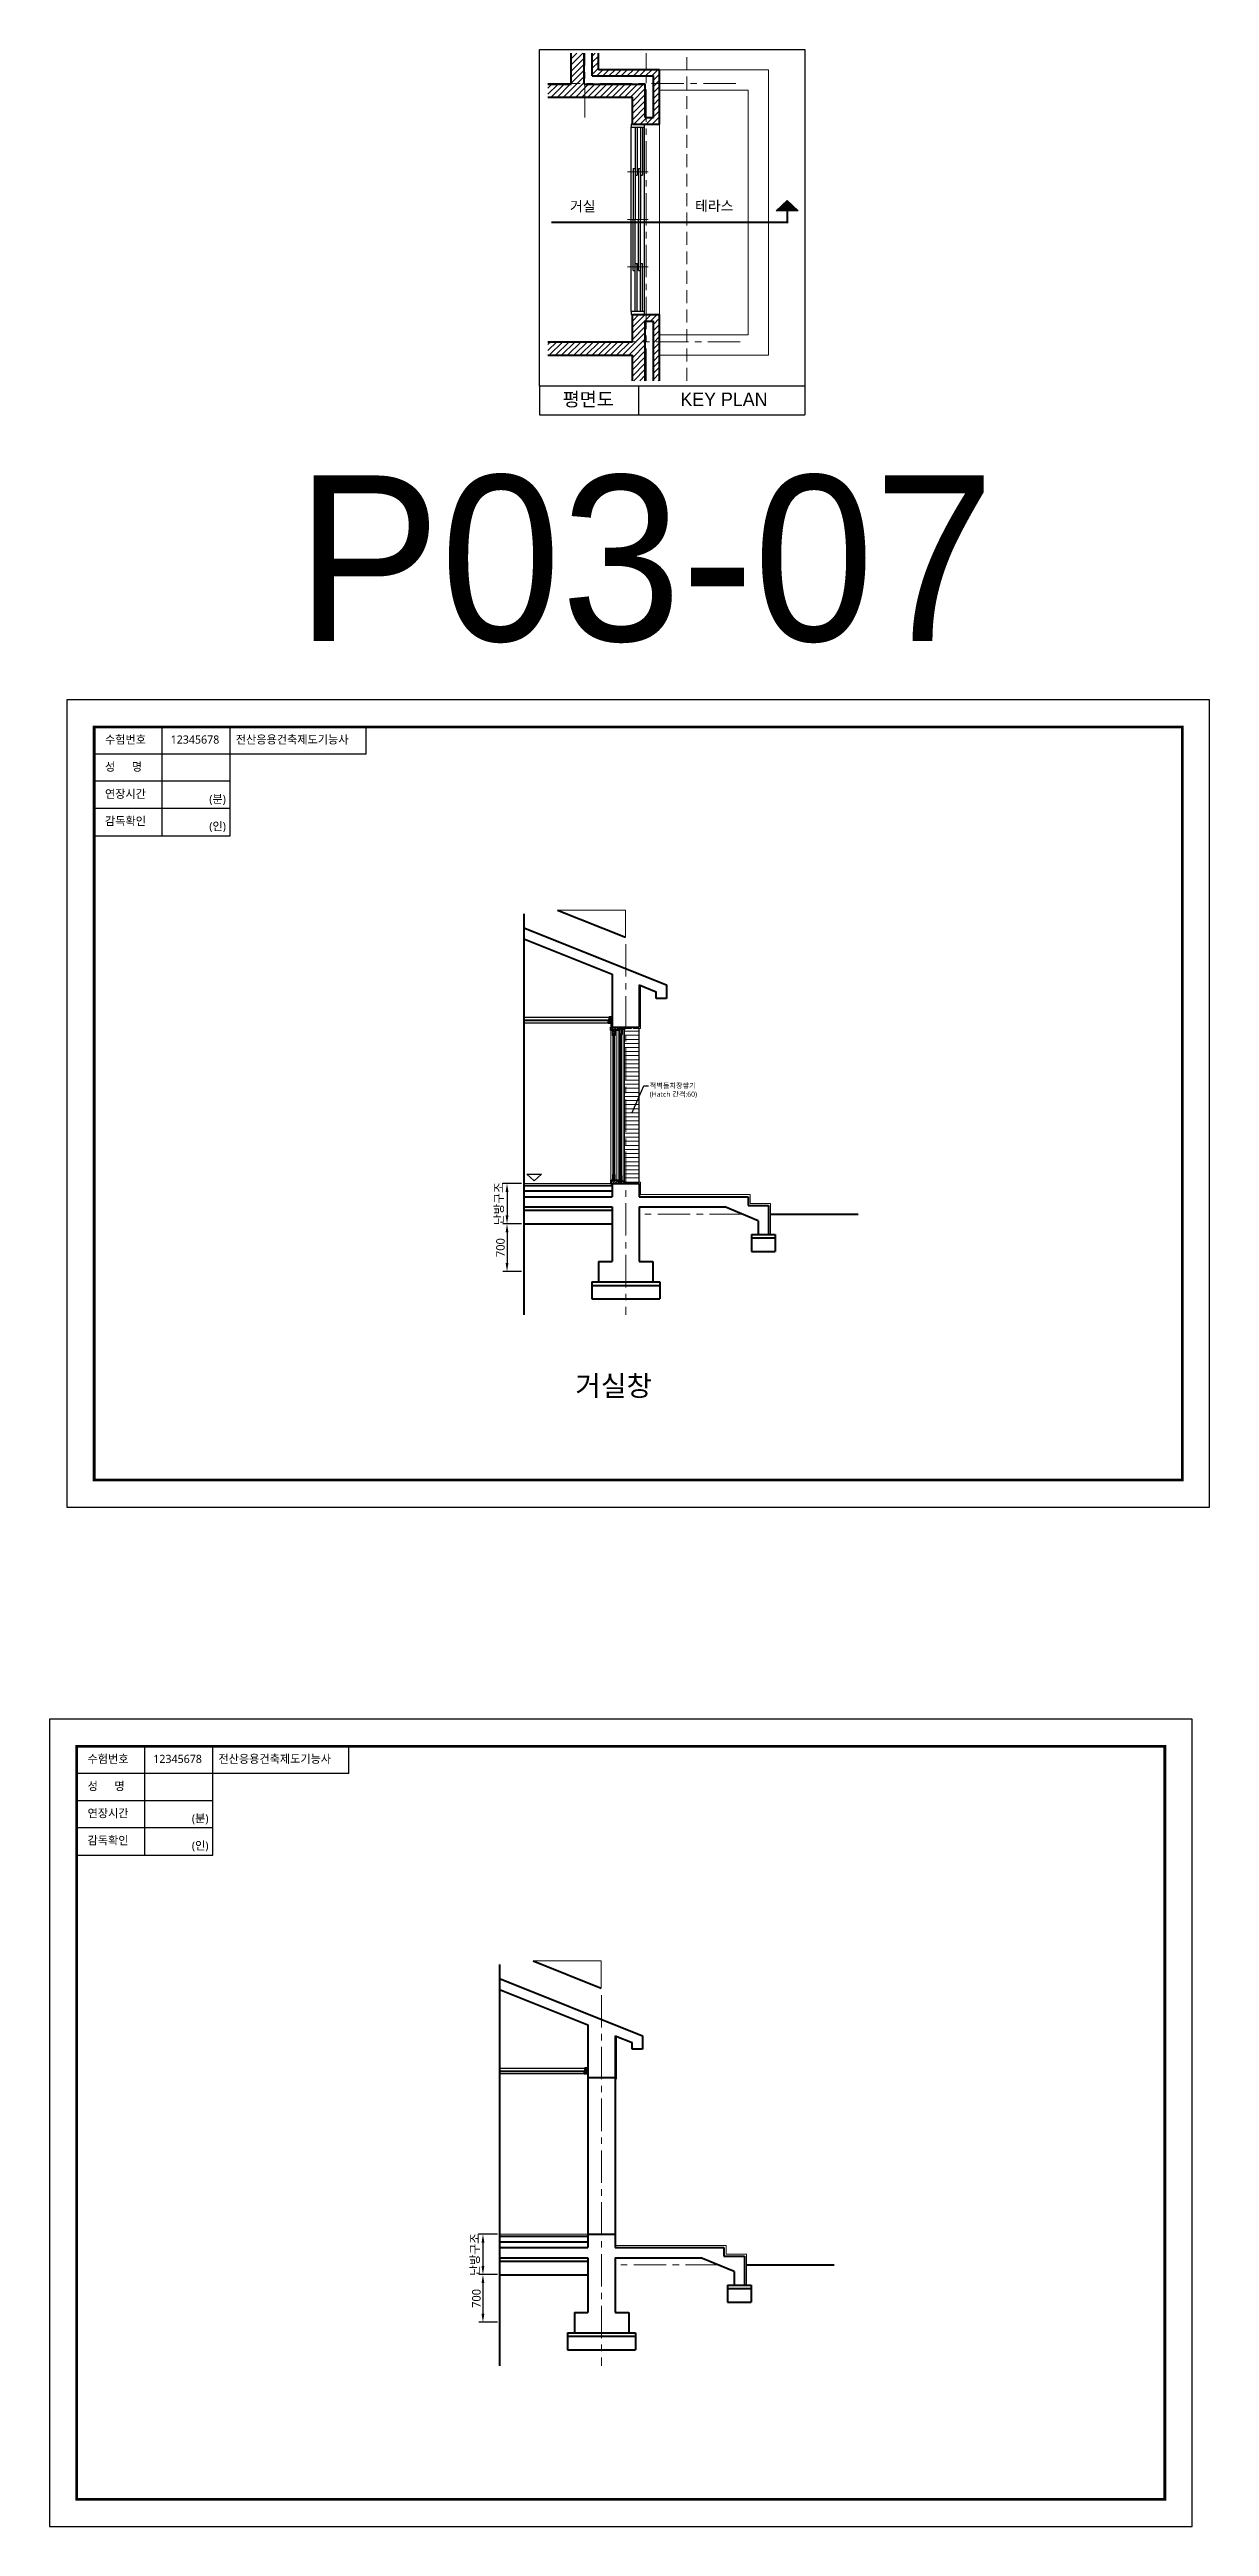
# Model space of a CAD drawing. Header units: millimetres. Extents: x 0 to 126056, y 2051 to 38499.
# Drawn here: x 43600 to 60656, y 2051 to 38499 of the extents above; entities that cross this region are included whole.
import ezdxf

# ---------------------------------------------------------------- set-up
doc = ezdxf.new("R2010")
doc.units = ezdxf.units.MM
doc.header["$LTSCALE"] = 15
doc.linetypes.add('CENTER', pattern=[50.8, 31.75, -6.35, 6.35, -6.35])
doc.linetypes.add('HIDDEN', pattern=[9.525, 6.35, -3.175])
for name, color, linetype, lineweight in [('단면선', 2, 'Continuous', 40), ('마감선', 3, 'Continuous', 20), ('입면선', 4, 'Continuous', 30), ('중심선', 1, 'CENTER', 20), ('치수및문자', 7, 'Continuous', 30), ('해칭선', 5, 'Continuous', 9)]:
    doc.layers.add(name, color=color, linetype=linetype, lineweight=lineweight)
doc.styles.add('dim1', font='malgun.ttf')
doc.styles.get("Standard").update_dxf_attribs({"font": ''})
doc.styles.get('Standard').set_extended_font_data('Gulim')
doc.dimstyles.new('dim1', dxfattribs={"dimscale": 40, "dimtxt": 2.5, "dimasz": 2.5, "dimexe": 1.25, "dimexo": 0.625, "dimtad": 1, "dimdec": 0, "dimlunit": 6, "dimtxsty": 'dim1', "dimcen": 2.5, "dimadec": 0, "dimazin": 0, "dimtfac": 1, "dimtdec": 0, "dimtmove": 0, "dimatfit": 3, "dimfxl": 1, "dimarcsym": 0})
pattern_1 = [(45, (68301.913, -136693.414), (-44.90128, 44.90128), [])]

msp = doc.modelspace()

# ---------------------------------------------------------------- texts
msp.add_text('P03-07', height=2434.91).set_placement((47223.1, 29797.4))
at = {"style": 'dim1'}
for s, height, p in [('수험번호', 120, (44414.9, 28285.6)), ('12345678', 120, (45380.5, 28285.6)), ('전산응용건축제도기능사', 120, (46339.2, 28285.6)), ('성      명', 120, (44414.9, 27885.6)), ('연장시간', 120, (44414.9, 27485.6)), ('(분)', 120, (45948.6, 27409.9)), ('감독확인', 120, (44414.9, 27085.6)), ('(인)', 120, (45948.6, 27009.9)), ('거실창', 300, (51330.9, 18685.9)), ('수험번호', 120, (44159.1, 13285.6)), ('12345678', 120, (45124.7, 13285.6)), ('전산응용건축제도기능사', 120, (46083.4, 13285.6)), ('성      명', 120, (44159.1, 12885.6)), ('연장시간', 120, (44159.1, 12485.6)), ('(분)', 120, (45692.7, 12409.9)), ('감독확인', 120, (44159.1, 12085.6)), ('(인)', 120, (45692.7, 12009.9))]:
    msp.add_text(s, height=height, dxfattribs=at).set_placement(p)
at = {"insert": (52425.5, 23289.3), "char_height": 75, "attachment_point": 1, "style": 'dim1'}
msp.add_mtext('적벽돌치장쌓기\\P(Hatch 간격:60)', dxfattribs=at)
at = {"layer": '치수및문자', "color": 0}
for s, height, p in [('거실', 150, (51252.1, 36118.4)), ('테라스', 150, (53091.9, 36123.3)), ('평면도', 200, (51144.8, 33252.4)), ('KEY PLAN', 200, (52876.8, 33252.4))]:
    msp.add_text(s, height=height, dxfattribs=at).set_placement(p)

# ---------------------------------------------------------------- blocks, each defined once
blk = doc.blocks.new('*D247')
at = {"color": 0, "lineweight": -2, "transparency": 16777216}
for p, q in [((50541, 21814), (50265, 21814)), ((50327, 21689), (50327, 21344)), ((50541, 21219), (50265, 21219))]:
    blk.add_line(p, q, dxfattribs=at)
at = {"color": 0, "transparency": 16777216}
for points in [[(50306, 21689), (50348, 21689), (50327, 21814)], [(50306, 21344), (50348, 21344), (50327, 21219)]]:
    blk.add_solid(points, dxfattribs=at)
at = {"layer": 'Defpoints', "color": 0, "transparency": 16777216}
for p in [(50572, 21814), (50327, 21219), (50572, 21219)]:
    blk.add_point(p, dxfattribs=at)
at = {"color": 0, "transparency": 16777216, "insert": (50214, 21516), "char_height": 125, "attachment_point": 5, "rotation": 90, "style": 'dim1'}
blk.add_mtext('난방구조', dxfattribs=at)
blk = doc.blocks.new('*D248')
at = {"color": 0, "lineweight": -2, "transparency": 16777216}
for p, q in [((50541, 21219), (50265, 21219)), ((50327, 21094), (50327, 20644)), ((50541, 20519), (50265, 20519))]:
    blk.add_line(p, q, dxfattribs=at)
at = {"color": 0, "transparency": 16777216}
for points in [[(50306, 21094), (50348, 21094), (50327, 21219)], [(50306, 20644), (50348, 20644), (50327, 20519)]]:
    blk.add_solid(points, dxfattribs=at)
at = {"layer": 'Defpoints', "color": 0, "transparency": 16777216}
for p in [(50572, 21219), (50327, 20519), (50572, 20519)]:
    blk.add_point(p, dxfattribs=at)
at = {"color": 0, "transparency": 16777216, "insert": (50231, 20869), "char_height": 125, "attachment_point": 5, "rotation": 90, "style": 'dim1'}
blk.add_mtext('700', dxfattribs=at)
blk = doc.blocks.new('*D242')
at = {"color": 0, "lineweight": -2, "transparency": 16777216}
for p, q in [((50186, 6351), (49910, 6351)), ((49973, 6226), (49973, 5881)), ((50186, 5756), (49910, 5756))]:
    blk.add_line(p, q, dxfattribs=at)
at = {"color": 0, "transparency": 16777216}
for points in [[(49952, 6226), (49994, 6226), (49973, 6351)], [(49952, 5881), (49994, 5881), (49973, 5756)]]:
    blk.add_solid(points, dxfattribs=at)
at = {"layer": 'Defpoints', "color": 0, "transparency": 16777216}
for p in [(50218, 6351), (49973, 5756), (50218, 5756)]:
    blk.add_point(p, dxfattribs=at)
at = {"color": 0, "transparency": 16777216, "insert": (49860, 6053), "char_height": 125, "attachment_point": 5, "rotation": 90, "style": 'dim1'}
blk.add_mtext('난방구조', dxfattribs=at)
blk = doc.blocks.new('*D243')
at = {"color": 0, "lineweight": -2, "transparency": 16777216}
for p, q in [((50186, 5756), (49910, 5756)), ((49973, 5631), (49973, 5181)), ((50186, 5056), (49910, 5056))]:
    blk.add_line(p, q, dxfattribs=at)
at = {"color": 0, "transparency": 16777216}
for points in [[(49952, 5631), (49994, 5631), (49973, 5756)], [(49952, 5181), (49994, 5181), (49973, 5056)]]:
    blk.add_solid(points, dxfattribs=at)
at = {"layer": 'Defpoints', "color": 0, "transparency": 16777216}
for p in [(50218, 5756), (49973, 5056), (50218, 5056)]:
    blk.add_point(p, dxfattribs=at)
at = {"color": 0, "transparency": 16777216, "insert": (49877, 5406), "char_height": 125, "attachment_point": 5, "rotation": 90, "style": 'dim1'}
blk.add_mtext('700', dxfattribs=at)

# ---------------------------------------------------------------- dimensions: what is measured, and where the dimension line sits
for base, p1, p2, picture, middle in [((50327.2, 21218.8), (50572, 21813.8), (50572, 21218.8), '*D247', (50327.2, 21516.3)), ((49972.8, 5755.8), (50217.5, 6350.8), (50217.5, 5755.8), '*D242', (49972.8, 6053.3))]:
    dim = msp.add_linear_dim(base=base, p1=p1, p2=p2, angle=90, text='난방구조', dimstyle='dim1', override={"dimscale": 50, "dimtoh": 1})
    dim.commit()
    dim.dimension.update_dxf_attribs({"geometry": picture, "text_midpoint": middle, "dimtype": 160})
for base, p1, p2, picture, middle in [((50327.2, 20518.8), (50572, 21218.8), (50572, 20518.8), '*D248', (50231.4, 20868.8)), ((49972.8, 5055.8), (50217.5, 5755.8), (50217.5, 5055.8), '*D243', (49877, 5405.8))]:
    dim = msp.add_linear_dim(base=base, p1=p1, p2=p2, angle=90, dimstyle='dim1', override={"dimscale": 50, "dimtoh": 1})
    dim.commit()
    dim.dimension.update_dxf_attribs({"geometry": picture, "text_midpoint": middle})

# ---------------------------------------------------------------- hatches: boundary and pattern name
msp.add_hatch(color=0).paths.add_polyline_path([(54447.8, 36278), (54608.9, 36125.1), (54286.7, 36125.1)])
at = {"layer": '해칭선'}
h = msp.add_hatch(dxfattribs=at)
h.set_pattern_fill('ANSI31', color=0, scale=20)
h.set_pattern_definition(pattern_1)
h.paths.add_polyline_path([(51460.6, 38445.8), (51270.6, 38445.8), (51270.6, 38000.1), (51460.6, 38000.1)])
h.paths.add_polyline_path([(51470.6, 37990.1), (51460.6, 37990.1), (51460.6, 38000.1), (51270.6, 38000.1), (51270.6, 37990.1), (50927.8, 37990.1), (50927.8, 37800.1), (51470.6, 37800.1)])
h = msp.add_hatch(dxfattribs=at)
h.set_pattern_fill('ANSI31', color=0, scale=20)
h.set_pattern_definition(pattern_1)
h.paths.add_polyline_path([(52370.6, 38200.1), (51670.6, 38200.1), (51670.6, 38445.8), (51580.6, 38445.8), (51580.6, 38110.1), (52370.6, 38110.1)])
h.paths.add_polyline_path([(52570.6, 38200.1), (52370.6, 38200.1), (52370.6, 38110.1), (52480.6, 38110.1), (52480.6, 38000.1), (52570.6, 38000.1)])
h.paths.add_polyline_path([(52570.6, 38000.1), (52480.6, 38000.1), (52480.6, 37500.1), (52370.6, 37500.1), (52370.6, 37400.1), (52570.6, 37400.1)])
h.paths.add_polyline_path([(52360.6, 37990.1), (51470.6, 37990.1), (51470.6, 37800.1), (52170.6, 37800.1), (52170.6, 37400.1), (52350.6, 37400.1), (52370.6, 37400.1), (52370.6, 37500.1), (52360.6, 37500.1)])
h = msp.add_hatch(dxfattribs=at)
h.set_pattern_fill('ANSI31', color=0, scale=20)
h.set_pattern_definition(pattern_1)
h.paths.add_polyline_path([(52360.6, 34200.1), (50927.8, 34200.1), (50927.8, 34000.1), (52170.6, 34000.1), (52170.6, 33624.3), (52360.6, 33624.3)])
h.paths.add_polyline_path([(52360.6, 34500.1), (52370.6, 34500.1), (52370.6, 34600.1), (52170.6, 34600.1), (52170.6, 34200.1), (52360.6, 34200.1)])
h.paths.add_polyline_path([(52570.6, 34600.1), (52370.6, 34600.1), (52370.6, 34500.1), (52480.6, 34500.1), (52480.6, 34200.1), (52570.6, 34200.1)])
h.paths.add_polyline_path([(52570.6, 34200.1), (52480.6, 34200.1), (52480.6, 33624.3), (52570.6, 33624.3)])
h = msp.add_hatch(dxfattribs=at)
h.set_pattern_fill('ANSI31', color=256, scale=8)
h.set_pattern_definition([(45, (-30979.52, -160785.233), (-17.9605122, 17.9605122), [])])
h.paths.add_polyline_path([(51972, 24068.8), (51852, 24068.8), (51852, 24113.8), (51972, 24113.8)])
h = msp.add_hatch(dxfattribs=at)
h.set_pattern_fill('ANSI31', color=256, scale=8, angle=90)
h.set_pattern_definition([(135, (-30979.52, -160785.233), (-17.9605122, -17.9605122), [])])
h.paths.add_polyline_path([(51913.7, 23988.8), (51883.7, 23988.8), (51883.7, 24068.8), (51913.7, 24068.8)])
h = msp.add_hatch(dxfattribs=at)
h.set_pattern_fill('_USER', color=256, scale=60, pattern_type=0)
h.set_pattern_definition([(0, (52291.95, 21833.81), (0, 60), [])])
h.paths.add_polyline_path([(52272, 24093.8), (52186.5, 24093.8), (52186.5, 24113.8), (52159.6, 24113.8), (52159.6, 24093.8), (52072, 24093.8), (52072, 21833.8), (52272, 21833.8)])
h.paths.add_polyline_path([(52072, 24093.8), (52052, 24093.8), (52052, 24083.8), (52052, 21843.8), (52052, 21833.8), (52072, 21833.8)])
h = msp.add_hatch(dxfattribs=at)
h.set_pattern_fill('ANSI31', color=256, scale=8, angle=90)
h.set_pattern_definition([(135, (-30979.52, -162736.547), (-17.9605122, -17.9605122), [])])
h.paths.add_polyline_path([(51913.7, 21938.8), (51883.7, 21938.8), (51883.7, 21858.8), (51913.7, 21858.8)])
h = msp.add_hatch(dxfattribs=at)
h.set_pattern_fill('ANSI31', color=256, scale=8)
h.set_pattern_definition([(45, (-30979.52, -162736.547), (-17.9605122, 17.9605122), [])])
h.paths.add_polyline_path([(51972, 21858.8), (51852, 21858.8), (51852, 21813.8), (51972, 21813.8)])

# ---------------------------------------------------------------- linework, layer by layer
at = {"color": 0}
for p, q in [((54447.8, 36278), (54286.7, 36125.1)), ((54608.9, 36125.1), (54286.7, 36125.1)), ((50805.6, 33546.5), (50805.6, 33125.7)), ((52258.7, 33546.5), (52258.7, 33125.7)), ((54703.8, 33546.5), (54703.8, 33125.7)), ((50805.6, 33125.7), (54703.8, 33125.7))]:
    msp.add_line(p, q, dxfattribs=at)
for p, q in [((48255.9, 28530.7), (44255.9, 28530.7)), ((44255.9, 28530.7), (44255.9, 26930.7)), ((50620.6, 21951.9), (50831.9, 21951.9)), ((50726.3, 21849.6), (50620.6, 21951.9)), ((50726.3, 21849.6), (50831.9, 21951.9)), ((48000, 13530.7), (44000, 13530.7)), ((44000, 13530.7), (44000, 11930.7))]:
    msp.add_line(p, q)
msp.add_lwpolyline([(50805.6, 38499.3), (54703.8, 38499.3), (54703.8, 33546.5), (50805.6, 33546.5)], close=True, dxfattribs=at)
at = {"color": 0, "const_width": 30}
msp.add_lwpolyline([(50980, 35957.1), (54447.8, 35957.1), (54447.8, 36125.1)], dxfattribs=at)
at = {"color": 0}
for points in [[(54447.8, 36278), (54608.9, 36125.1), (54286.7, 36125.1), (54447.8, 36278)], [(54447.8, 36278), (54608.9, 36125.1)]]:
    msp.add_lwpolyline(points, dxfattribs=at)
at = {"layer": '단면선', "color": 0}
for p, q in [((51270.6, 37990.1), (51270.6, 38445.8)), ((51460.6, 37990.1), (51460.6, 38445.8)), ((51580.6, 38110.1), (51580.6, 38445.8)), ((51670.6, 38200.1), (51670.6, 38445.8)), ((50927.8, 37990.1), (51270.6, 37990.1)), ((51460.6, 37990.1), (52360.6, 37990.1)), ((51580.6, 38110.1), (52480.6, 38110.1)), ((52570.6, 38200.1), (51670.6, 38200.1)), ((52360.6, 37500.1), (52360.6, 37990.1)), ((52480.6, 37500.1), (52480.6, 38110.1)), ((52570.6, 37400.1), (52570.6, 38200.1)), ((52570.6, 38200.1), (52570.6, 38200.1)), ((50927.8, 37800.1), (52170.6, 37800.1)), ((52170.6, 37400.1), (52170.6, 37800.1)), ((52170.6, 37400.1), (52570.6, 37400.1)), ((52360.6, 37500.1), (52480.6, 37500.1)), ((52170.6, 34200.1), (52170.6, 34600.1)), ((52170.6, 34600.1), (52570.6, 34600.1)), ((52360.6, 33624.3), (52360.6, 34500.1)), ((52360.6, 34500.1), (52480.6, 34500.1)), ((52480.6, 33624.3), (52480.6, 34500.1)), ((52570.6, 33624.3), (52570.6, 34600.1)), ((50927.8, 34200.1), (52170.6, 34200.1)), ((50927.8, 34000.1), (52170.6, 34000.1)), ((52170.6, 33624.3), (52170.6, 34000.1))]:
    msp.add_line(p, q, dxfattribs=at)
at = {"layer": '단면선'}
for p, q in [((50572, 25781.9), (50572, 19878.7)), ((50572, 25575.4), (52672, 24735.4)), ((51067.3, 25835.3), (52067.3, 25435.3)), ((50572, 25413.8), (51872, 24893.8)), ((51872, 24893.8), (51872, 24113.8)), ((52272, 24733.8), (52272, 24113.8)), ((52272, 24733.8), (52522, 24633.8)), ((52522, 24535.4), (52522, 24633.8)), ((52672, 24535.4), (52522, 24535.4)), ((52672, 24735.4), (52672, 24535.4)), ((50572, 24213.8), (51872, 24213.8)), ((51872, 24113.8), (52272, 24113.8)), ((51898.7, 23988.8), (51898.7, 21938.8)), ((52000.9, 24003.8), (52000.9, 21923.8)), ((50572, 21783.8), (51872, 21783.8)), ((50572, 21703.8), (51872, 21703.8)), ((50572, 21618.8), (51872, 21618.8)), ((51872, 21813.8), (52272, 21813.8)), ((51872, 21813.8), (51872, 21618.8)), ((52272, 21813.8), (52272, 21618.8)), ((52272, 21618.8), (53872, 21618.8)), ((53872, 21618.8), (53872, 21488.8)), ((50572, 21468.8), (51872, 21468.8)), ((50572, 21418.8), (51872, 21418.8)), ((50572, 21218.8), (51872, 21218.8)), ((51872, 21468.8), (51872, 20663.8)), ((52272, 21468.8), (52272, 20663.8)), ((52272, 21468.8), (53530, 21468.8)), ((54022, 21263.8), (53530, 21468.8)), ((53872, 21488.8), (54172, 21488.8)), ((54022, 21263.8), (54022, 21063.8)), ((54172, 21488.8), (54172, 21063.8)), ((54202, 21363.8), (55492.7, 21363.8)), ((53922, 21063.8), (53922, 20813.8)), ((53922, 21063.8), (54272, 21063.8)), ((53922, 21013.8), (54272, 21013.8)), ((53922, 20813.8), (54272, 20813.8)), ((54272, 21063.8), (54272, 20813.8)), ((51672, 20663.8), (51872, 20663.8)), ((51672, 20663.8), (51672, 20363.8)), ((52272, 20663.8), (52472, 20663.8)), ((52472, 20663.8), (52472, 20363.8)), ((51572, 20363.8), (52572, 20363.8)), ((51572, 20363.8), (51572, 20113.8)), ((51572, 20313.8), (52572, 20313.8)), ((51572, 20113.8), (52572, 20113.8)), ((52572, 20363.8), (52572, 20113.8)), ((50217.5, 10318.9), (50217.5, 4415.7)), ((50712.9, 10372.3), (51712.9, 9972.3)), ((50217.5, 10112.4), (52317.5, 9272.4)), ((50217.5, 9950.8), (51517.5, 9430.8)), ((51517.5, 9430.8), (51517.5, 6350.8)), ((51917.5, 9270.8), (51917.5, 6350.8)), ((51917.5, 9270.8), (52167.5, 9170.8)), ((52167.5, 9072.4), (52167.5, 9170.8)), ((52317.5, 9272.4), (52317.5, 9072.4)), ((50217.5, 8750.8), (51517.5, 8750.8)), ((52317.5, 9072.4), (52167.5, 9072.4)), ((51917.5, 8650.8), (51517.5, 8650.8)), ((50217.5, 6320.8), (51517.5, 6320.8)), ((50217.5, 6240.8), (51517.5, 6240.8)), ((51517.5, 6350.8), (51917.5, 6350.8)), ((51517.5, 6350.8), (51517.5, 6155.8)), ((51917.5, 6350.8), (51917.5, 6155.8)), ((50217.5, 6155.8), (51517.5, 6155.8)), ((50217.5, 6005.8), (51517.5, 6005.8)), ((50217.5, 5955.8), (51517.5, 5955.8)), ((51517.5, 6005.8), (51517.5, 5200.8)), ((51917.5, 6155.8), (53517.5, 6155.8)), ((51917.5, 6005.8), (51917.5, 5200.8)), ((51917.5, 6005.8), (53175.5, 6005.8)), ((53667.5, 5800.8), (53175.5, 6005.8)), ((53517.5, 6155.8), (53517.5, 6025.8)), ((53517.5, 6025.8), (53817.5, 6025.8)), ((53817.5, 6025.8), (53817.5, 5600.8)), ((53847.5, 5900.8), (55138.3, 5900.8)), ((50217.5, 5755.8), (51517.5, 5755.8)), ((53567.5, 5600.8), (53567.5, 5350.8)), ((53567.5, 5600.8), (53917.5, 5600.8)), ((53567.5, 5550.8), (53917.5, 5550.8)), ((53667.5, 5800.8), (53667.5, 5600.8)), ((53917.5, 5600.8), (53917.5, 5350.8)), ((51317.5, 5200.8), (51517.5, 5200.8)), ((51317.5, 5200.8), (51317.5, 4900.8)), ((51917.5, 5200.8), (52117.5, 5200.8)), ((52117.5, 5200.8), (52117.5, 4900.8)), ((53567.5, 5350.8), (53917.5, 5350.8)), ((51217.5, 4900.8), (52217.5, 4900.8)), ((51217.5, 4900.8), (51217.5, 4650.8)), ((51217.5, 4850.8), (52217.5, 4850.8)), ((52217.5, 4900.8), (52217.5, 4650.8)), ((51217.5, 4650.8), (52217.5, 4650.8))]:
    msp.add_line(p, q, dxfattribs=at)
for points in [[(51816, 24177.8), (51852, 24177.8), (51852, 24213.8), (51816, 24213.8)], [(51827, 24213.8), (51872, 24213.8), (51872, 24258.8), (51827, 24258.8)], [(51852, 24113.8), (51972, 24113.8), (51972, 24068.8), (51852, 24068.8)], [(51883.7, 24068.8), (51913.7, 24068.8), (51913.7, 23988.8), (51883.7, 23988.8)], [(51972, 24113.8), (52052, 24113.8), (52052, 24083.8), (51972, 24083.8)], [(51985.9, 24083.8), (52015.9, 24083.8), (52015.9, 24003.8), (51985.9, 24003.8)], [(51883.7, 21858.8), (51913.7, 21858.8), (51913.7, 21938.8), (51883.7, 21938.8)], [(51985.9, 21843.8), (52015.9, 21843.8), (52015.9, 21923.8), (51985.9, 21923.8)], [(51852, 21813.8), (51972, 21813.8), (51972, 21858.8), (51852, 21858.8)], [(51972, 21813.8), (52052, 21813.8), (52052, 21843.8), (51972, 21843.8)], [(51461.5, 8714.8), (51497.5, 8714.8), (51497.5, 8750.8), (51461.5, 8750.8)], [(51472.5, 8750.8), (51517.5, 8750.8), (51517.5, 8795.8), (51472.5, 8795.8)]]:
    msp.add_lwpolyline(points, close=True, dxfattribs=at)
at = {"layer": '마감선', "color": 0, "linetype": 'HIDDEN', "ltscale": 2}
msp.add_line((52970.6, 33624.3), (52970.6, 38445.8), dxfattribs=at)
at = {"layer": '마감선', "color": 0}
for p, q in [((52570.6, 37900.1), (53870.6, 37900.1)), ((52570.6, 34600.1), (52570.6, 37400.1)), ((52570.6, 34300.1), (53870.6, 34300.1)), ((52570.6, 34000.1), (54170.6, 34000.1))]:
    msp.add_line(p, q, dxfattribs=at)
at = {"layer": '마감선'}
for p, q in [((52067.3, 25835.3), (51067.3, 25835.3)), ((52067.3, 25435.3), (52067.3, 25835.3)), ((52292, 24733.8), (52292, 24093.8)), ((51852, 24113.8), (51852, 24213.8)), ((51852, 24068.8), (51852, 21858.8)), ((51943.7, 24068.8), (51943.7, 21858.8)), ((51972, 24068.8), (51972, 21858.8)), ((52045.9, 24083.8), (52045.9, 21843.8)), ((52052, 24093.8), (52159.6, 24093.8)), ((52052, 24083.8), (52052, 21843.8)), ((52159.6, 24113.8), (52159.6, 24093.8)), ((52186.5, 24113.8), (52186.5, 24093.8)), ((52186.5, 24093.8), (52292, 24093.8)), ((51883.7, 23988.8), (51883.7, 21938.8)), ((51913.7, 23988.8), (51913.7, 21938.8)), ((51985.9, 24003.8), (51985.9, 21923.8)), ((52015.9, 24003.8), (52015.9, 21923.8)), ((50572, 21813.8), (51872, 21813.8)), ((52052, 21833.8), (52292, 21833.8)), ((52272, 21648.8), (53902, 21648.8)), ((52292, 21833.8), (52292, 21648.8)), ((53902, 21648.8), (53902, 21518.8)), ((53902, 21518.8), (54202, 21518.8)), ((54202, 21518.8), (54202, 21063.8)), ((51712.9, 10372.3), (50712.9, 10372.3)), ((51712.9, 9972.3), (51712.9, 10372.3)), ((51937.5, 9270.8), (51937.5, 8630.8)), ((50217.5, 6350.8), (51517.5, 6350.8)), ((51917.5, 6185.8), (53547.5, 6185.8)), ((53547.5, 6185.8), (53547.5, 6055.8)), ((53547.5, 6055.8), (53847.5, 6055.8)), ((53847.5, 6055.8), (53847.5, 5600.8))]:
    msp.add_line(p, q, dxfattribs=at)
at = {"layer": '입면선', "color": 0}
for p, q in [((52150.6, 37400.1), (52150.6, 37355.1)), ((52350.6, 37400.1), (52150.6, 37400.1)), ((52150.6, 34645.1), (52150.6, 37355.1)), ((52150.6, 37355.1), (52350.6, 37355.1)), ((52211.7, 37355.1), (52211.7, 36000.1)), ((52241.7, 37355.1), (52241.7, 36650.1)), ((52287.9, 37355.1), (52287.9, 36000.1)), ((52317.9, 37355.1), (52317.9, 36650.1)), ((52350.6, 37355.1), (52350.6, 37400.1)), ((52350.6, 34645.1), (52350.6, 37355.1)), ((52181.7, 36750.1), (52211.7, 36750.1)), ((52181.7, 36750.1), (52181.7, 36000.1)), ((52211.7, 36650.1), (52241.7, 36650.1)), ((52257.9, 36750.1), (52287.9, 36750.1)), ((52257.9, 36750.1), (52257.9, 36000.1)), ((52287.9, 36650.1), (52317.9, 36650.1)), ((52181.7, 35250.1), (52181.7, 36000.1)), ((52211.7, 34645.1), (52211.7, 36000.1)), ((52257.9, 35250.1), (52257.9, 36000.1)), ((52287.9, 34645.1), (52287.9, 36000.1)), ((52181.7, 35250.1), (52211.7, 35250.1)), ((52211.7, 35350.1), (52241.7, 35350.1)), ((52241.7, 34645.1), (52241.7, 35350.1)), ((52257.9, 35250.1), (52287.9, 35250.1)), ((52287.9, 35350.1), (52317.9, 35350.1)), ((52317.9, 34645.1), (52317.9, 35350.1)), ((52350.6, 34645.1), (52150.6, 34645.1)), ((52150.6, 34645.1), (52150.6, 34600.1)), ((52350.6, 34600.1), (52350.6, 34645.1)), ((52150.6, 34600.1), (52350.6, 34600.1))]:
    msp.add_line(p, q, dxfattribs=at)
at = {"layer": '입면선'}
for p, q in [((50572, 24258.8), (51872, 24258.8)), ((50572, 24177.8), (51852, 24177.8)), ((52272, 21833.8), (52272, 24093.8)), ((50217.5, 8795.8), (51517.5, 8795.8)), ((50217.5, 8714.8), (51497.5, 8714.8))]:
    msp.add_line(p, q, dxfattribs=at)
at = {"layer": '중심선', "color": 0}
for p, q in [((51470.6, 37500.1), (51470.6, 38445.8)), ((52370.6, 33624.3), (52370.6, 38445.8)), ((50927.8, 38000.1), (53757.3, 38000.1)), ((52100.6, 36700.1), (52350.6, 36700.1)), ((52226.7, 36700.1), (52400.6, 36700.1)), ((52100.6, 36000.1), (52400.6, 36000.1)), ((52100.6, 35300.1), (52350.6, 35300.1)), ((52226.7, 35300.1), (52400.6, 35300.1)), ((53756.5, 34200.1), (50927.8, 34200.1))]:
    msp.add_line(p, q, dxfattribs=at)
at = {"layer": '중심선'}
for p, q in [((52072, 25333), (52072, 19878.7)), ((53782, 21363.8), (52272, 21363.8)), ((51717.5, 9870), (51717.5, 4415.7)), ((53427.5, 5900.8), (51917.5, 5900.8))]:
    msp.add_line(p, q, dxfattribs=at)
at = {"layer": '치수및문자'}
for p, q in [((45255.9, 26930.7), (45255.9, 28530.7)), ((46255.9, 26930.7), (46255.9, 28530.7)), ((48255.9, 28130.7), (48255.9, 28530.7)), ((48255.9, 28130.7), (44255.9, 28130.7)), ((46255.9, 27730.7), (44255.9, 27730.7)), ((46255.9, 27330.7), (44255.9, 27330.7)), ((44255.9, 26930.7), (46255.9, 26930.7)), ((45000, 11930.7), (45000, 13530.7)), ((46000, 11930.7), (46000, 13530.7)), ((48000, 13130.7), (48000, 13530.7)), ((48000, 13130.7), (44000, 13130.7)), ((46000, 12730.7), (44000, 12730.7)), ((46000, 12330.7), (44000, 12330.7)), ((44000, 11930.7), (46000, 11930.7))]:
    msp.add_line(p, q, dxfattribs=at)
for points in [[(43855.9, 17050.7), (60655.9, 17050.7), (60655.9, 28930.7), (43855.9, 28930.7)], [(43600, 2050.7), (60400, 2050.7), (60400, 13930.7), (43600, 13930.7)]]:
    msp.add_lwpolyline(points, close=True, dxfattribs=at)
at = {"layer": '치수및문자', "const_width": 40}
for points in [[(44255.9, 17450.7), (60255.9, 17450.7), (60255.9, 28530.7), (44255.9, 28530.7)], [(44000, 2450.7), (60000, 2450.7), (60000, 13530.7), (44000, 13530.7)]]:
    msp.add_lwpolyline(points, close=True, dxfattribs=at)
at = {"layer": '해칭선', "color": 0}
for p, q in [((52570.6, 38200.1), (54170.6, 38200.1)), ((54170.6, 34000.1), (54170.6, 38200.1)), ((53870.6, 34300.1), (53870.6, 37900.1))]:
    msp.add_line(p, q, dxfattribs=at)
at = {"layer": '해칭선'}
for p, q in [((51816, 24177.8), (51852, 24213.8)), ((51816, 24195.8), (51834, 24213.8)), ((51827, 24213.8), (51872, 24258.8)), ((51834, 24177.8), (51852, 24195.8)), ((51461.5, 8714.8), (51497.5, 8750.8)), ((51461.5, 8732.8), (51479.5, 8750.8)), ((51472.5, 8750.8), (51517.5, 8795.8)), ((51479.5, 8714.8), (51497.5, 8732.8))]:
    msp.add_line(p, q, dxfattribs=at)

msp.set_redraw_order([(e.dxf.handle, doc.entitydb.next_handle()) for e in msp.query("TEXT MTEXT ATTDEF DIMENSION ARC_DIMENSION")])  # texts and dimensions are drawn at this point

# ---------------------------------------------------------------- leaders
at = {"annotation_type": 0, "has_hookline": 1, "hookline_direction": 0, "text_width": 708}
msp.add_leader([(52169.4, 22857.3), (52339.7, 23251.8), (52406.8, 23251.8)], dimstyle='dim1', override={"dimscale": 30, "dimgap": 0.625, "dimtad": 0, "dimtoh": 1}, dxfattribs=at)

doc.saveas('drawing.dxf')
